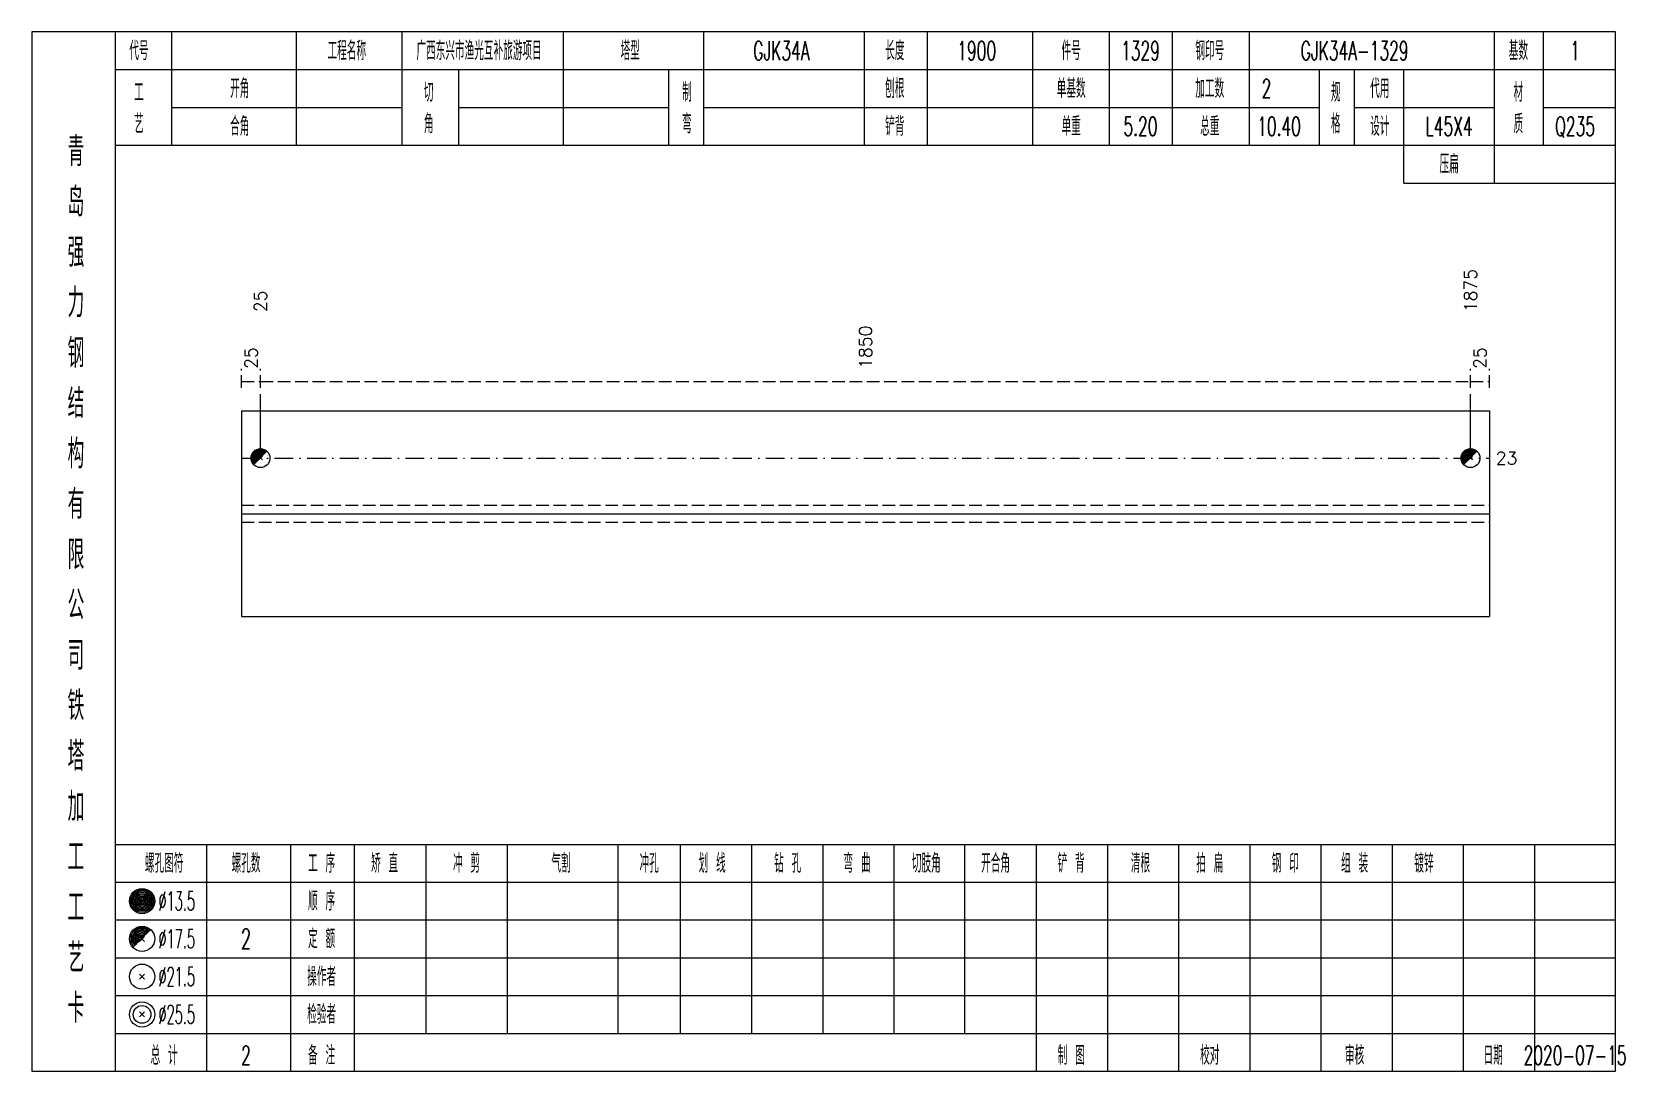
# Model space of a CAD drawing. Extents: x 0 to 2606, y -377 to 6479.
# Drawn here: x 784.2 to 1037.1, y 350 to 515 of the extents above; entities that cross this region are included whole.
import ezdxf
from ezdxf.enums import TextEntityAlignment as Align

# ---------------------------------------------------------------- set-up
doc = ezdxf.new("R2010")
doc.units = 0
doc.header["$MEASUREMENT"] = 0
doc.linetypes.add('一点画线', pattern=[5.2, 3, -1, 0.2, -1])
doc.linetypes.add('虚线', pattern=[2.75, 2, -0.75])
doc.layers.get('0').update_dxf_attribs({"linetype": 'CONTINUOUS', "lineweight": 25})
doc.layers.add('1', color=7, linetype='CONTINUOUS', lineweight=25)
doc.layers.add('4', color=7, linetype='CONTINUOUS', lineweight=25)
doc.styles.get("Standard").update_dxf_attribs({"font": 'simplex.shx', "width": 0.7, "height": 3, "bigfont": 'gbhzfs.shx'})

msp = doc.modelspace()

# ---------------------------------------------------------------- texts
at = {"color": 7, "linetype": 'Continuous', "lineweight": 13}
for s, p in [('1875', (1012.6, 470.5)), ('25', (820.5, 470.5))]:
    msp.add_text(s, height=2, rotation=90, dxfattribs=at).set_placement(p, align=Align.MIDDLE_LEFT)
at = {"color": 8, "linetype": 'Continuous', "lineweight": 9}
for s, p in [('1850', (916.55, 461.5)), ('25', (819, 461.5)), ('25', (1014.1, 461.5))]:
    msp.add_text(s, height=2, rotation=90, dxfattribs=at).set_placement(p, align=Align.MIDDLE_LEFT)
at = {"color": 7, "linetype": 'Continuous', "lineweight": 13}
msp.add_text('23', height=2, dxfattribs=at).set_placement((1016.6, 447.33), align=Align.MIDDLE_LEFT)
at = {"layer": '4', "color": 1, "linetype": 'Continuous', "lineweight": 13}
for s, height, width, p in [('代号', 3, 0.6, (801.2, 512)), ('工程名称', 3, 0.6, (834.2, 512)), ('广西东兴市渔光互补旅游项目', 3, 0.6, (855.2, 512)), ('塔型', 3, 0.6, (879.2, 512)), ('GJK34A', 3, 0.6, (903.2, 512)), ('长度', 3, 0.6, (921.2, 512)), ('1900', 3, 0.6, (934.2, 512)), ('件号', 3, 0.6, (949.2, 512)), ('1329', 3, 0.6, (960.2, 512)), ('钢印号', 3, 0.6, (971.2, 512)), ('GJK34A-1329', 3, 0.6, (994.2, 512)), ('基数', 3, 0.6, (1020.2, 512)), ('1', 3, 0.6, (1029.2, 512)), ('工', 3, 0.6, (801.2, 505.4)), ('开角', 3, 0.6, (817.2, 506)), ('切', 3, 0.6, (847.2, 505.4)), ('制', 3, 0.6, (888.2, 505.4)), ('刨根', 3, 0.6, (921.2, 506)), ('单基数', 3, 0.6, (949.2, 506)), ('加工数', 3, 0.6, (971.2, 506)), ('2', 3, 0.6, (980.2, 506)), ('规', 3, 0.6, (991.2, 505.4)), ('代用', 3, 0.6, (998.2, 506)), ('材', 3, 0.6, (1020.2, 505.4)), ('艺', 3, 0.6, (801.2, 500.4)), ('合角', 3, 0.6, (817.2, 500)), ('角', 3, 0.6, (847.2, 500.4)), ('弯', 3, 0.6, (888.2, 500.4)), ('铲背', 3, 0.6, (921.2, 500)), ('单重', 3, 0.6, (949.2, 500)), ('5.20', 3, 0.6, (960.2, 500)), ('总重', 3, 0.6, (971.2, 500)), ('10.40', 3, 0.6, (982.2, 500)), ('格', 3, 0.6, (991.2, 500.4)), ('设计', 3, 0.6, (998.2, 500)), ('L45X4', 3, 0.6, (1009.2, 500)), ('质', 3, 0.6, (1020.2, 500.4)), ('Q235', 3, 0.6, (1029.2, 500)), ('青', 4.6, 0.8, (791.2, 496)), ('压扁', 3, 0.6, (1009.2, 494)), ('岛', 4.6, 0.8, (791.2, 488)), ('强', 4.6, 0.8, (791.2, 480)), ('力', 4.6, 0.8, (791.2, 472)), ('钢', 4.6, 0.8, (791.2, 464)), ('结', 4.6, 0.8, (791.2, 456)), ('构', 4.6, 0.8, (791.2, 448)), ('有', 4.6, 0.8, (791.2, 440)), ('限', 4.6, 0.8, (791.2, 432)), ('公', 4.6, 0.8, (791.2, 424)), ('司', 4.6, 0.8, (791.2, 416)), ('铁', 4.6, 0.8, (791.2, 408)), ('塔', 4.6, 0.8, (791.2, 400)), ('加', 4.6, 0.8, (791.2, 392)), ('工', 4.6, 0.8, (791.2, 384)), ('螺孔图符', 3, 0.6, (805.2, 383)), ('螺孔数', 3, 0.6, (818.2, 383)), ('工 序', 3, 0.6, (830.2, 383)), ('矫 直', 3, 0.6, (840.2, 383)), ('冲 剪', 3, 0.6, (853.2, 383)), ('气割', 3, 0.6, (868.2, 383)), ('冲孔', 3, 0.6, (882.2, 383)), ('划 线', 3, 0.6, (892.2, 383)), ('钻 孔', 3, 0.6, (904.2, 383)), ('弯 曲', 3, 0.6, (915.2, 383)), ('切肢角', 3, 0.6, (926.2, 383)), ('开合角', 3, 0.6, (937.2, 383)), ('铲 背', 3, 0.6, (949.2, 383)), ('清根', 3, 0.6, (960.2, 383)), ('拍 扁', 3, 0.6, (971.2, 383)), ('钢 印', 3, 0.6, (983.2, 383)), ('组 装', 3, 0.6, (994.2, 383)), ('镀锌', 3, 0.6, (1005.2, 383)), ('工', 4.6, 0.8, (791.2, 376)), ('%%C13.5', 3, 0.5, (807.2, 377)), ('顺 序', 3, 0.6, (830.2, 377)), ('%%C17.5', 3, 0.5, (807.2, 371)), ('2', 3.2, 0.6, (818.2, 371)), ('定 额', 3, 0.6, (830.2, 371)), ('艺', 4.6, 0.8, (791.2, 368)), ('操作者', 3, 0.6, (830.2, 365)), ('%%C21.5', 3, 0.5, (807.2, 365)), ('卡', 4.6, 0.8, (791.2, 360)), ('%%C25.5', 3, 0.5, (807.2, 359)), ('检验者', 3, 0.6, (830.2, 359)), ('总 计', 3, 0.6, (805.2, 352.5)), ('备 注', 3, 0.6, (830.2, 352.5)), ('制 图', 3, 0.6, (949.2, 352.5)), ('校对', 3, 0.6, (971.2, 352.5)), ('审核', 3, 0.6, (994.2, 352.5)), ('日期', 3, 0.6, (1016.2, 352.5)), ('2', 3, 0.6, (818.2, 352.5)), ('2020-07-15', 3, 0.6, (1029.2, 352.5))]:
    msp.add_text(s, height=height, dxfattribs=dict(at, width=width)).set_placement(p, align=Align.MIDDLE_CENTER)

# ---------------------------------------------------------------- linework, layer by layer
at = {"color": 8, "linetype": '虚线', "lineweight": 9}
for p, q in [((817.5, 458.5), (817.5, 461.5)), ((820.5, 458.5), (820.5, 461.5)), ((820.5, 458.5), (820.5, 461.5)), ((1012.6, 458.5), (1012.6, 461.5)), ((1012.6, 458.5), (1012.6, 461.5)), ((1015.6, 458.5), (1015.6, 461.5)), ((817.5, 459.5), (820.5, 459.5)), ((820.5, 459.5), (1012.6, 459.5)), ((1012.6, 459.5), (1015.6, 459.5))]:
    msp.add_line(p, q, dxfattribs=at)
at = {"color": 7, "linetype": 'Continuous', "lineweight": 13}
for p, q in [((820.5, 447.33), (820.5, 457.5)), ((1012.6, 447.33), (1012.6, 457.5))]:
    msp.add_line(p, q, dxfattribs=at)
at = {"color": 7, "linetype": 'Continuous', "lineweight": 18}
for p, q in [((817.5, 454.83), (817.5, 422.17)), ((817.5, 454.83), (1015.6, 454.83)), ((1015.6, 454.83), (1015.6, 422.17)), ((817.5, 438.5), (1015.6, 438.5))]:
    msp.add_line(p, q, dxfattribs=at)
at = {"color": 3, "linetype": '一点画线', "lineweight": 13}
msp.add_line((817.5, 447.33), (1015.6, 447.33), dxfattribs=at)
at = {"color": 7, "linetype": 'Continuous', "lineweight": 0}
for p, q in [((820.2, 447.03), (820.8, 447.63)), ((820.2, 447.63), (820.8, 447.03)), ((1012.3, 447.03), (1012.9, 447.63)), ((1012.3, 447.63), (1012.9, 447.03))]:
    msp.add_line(p, q, dxfattribs=at)
at = {"color": 1, "linetype": '虚线', "lineweight": 18}
for p, q in [((817.5, 439.83), (1015.6, 439.83)), ((817.5, 437.17), (1015.6, 437.17))]:
    msp.add_line(p, q, dxfattribs=at)
at = {"color": 7, "linetype": 'Continuous', "lineweight": 13}
for centre in [(820.5, 447.33), (1012.6, 447.33)]:
    msp.add_circle(centre, 1.5, dxfattribs=at)
for centre, radius in [((820.5, 447.33), 1.35), ((820.5, 447.33), 1.2), ((820.5, 447.33), 1.05), ((820.5, 447.33), 0.9), ((820.5, 447.33), 0.75), ((820.5, 447.33), 0.6), ((820.5, 447.33), 0.45), ((1012.6, 447.33), 1.35), ((1012.6, 447.33), 1.2), ((1012.6, 447.33), 1.05), ((1012.6, 447.33), 0.9), ((1012.6, 447.33), 0.75), ((1012.6, 447.33), 0.6), ((1012.6, 447.33), 0.45), ((820.5, 447.33), 0.3), ((820.5, 447.33), 0.15), ((1012.6, 447.33), 0.3), ((1012.6, 447.33), 0.15)]:
    msp.add_arc(centre, radius, 45, 225, dxfattribs=at)
at = {"layer": '1', "color": 7, "linetype": 'Continuous', "lineweight": 18}
msp.add_line((817.5, 422.17), (1015.6, 422.17), dxfattribs=at)
at = {"layer": '4', "color": 1, "linetype": 'Continuous', "lineweight": 18}
for p, q in [((797.5, 350), (797.5, 515)), ((806.4, 497), (806.4, 515)), ((826.2, 497), (826.2, 515)), ((843, 497), (843, 515)), ((868.6, 497), (868.6, 515)), ((890.9, 497), (890.9, 515)), ((916.4, 497), (916.4, 515)), ((926.4, 497), (926.4, 515)), ((943.1, 497), (943.1, 515)), ((955.3, 497), (955.3, 515)), ((965.3, 497), (965.3, 515)), ((977.5, 497), (977.5, 515)), ((1016.4, 491), (1016.4, 515)), ((1024.2, 497), (1024.2, 515)), ((797.5, 509), (1035.6, 509)), ((852, 497), (852, 509)), ((885.3, 497), (885.3, 509)), ((988.6, 497), (988.6, 509)), ((994.2, 497), (994.2, 509)), ((1002, 491), (1002, 509)), ((806.4, 503), (843, 503)), ((852, 503), (885.3, 503)), ((890.9, 503), (988.6, 503)), ((994.2, 503), (1016.4, 503)), ((1024.2, 503), (1035.6, 503)), ((797.5, 497), (1035.6, 497)), ((1002, 491), (1035.6, 491)), ((797.5, 386), (1035.6, 386)), ((812, 350), (812, 386)), ((825.3, 350), (825.3, 386)), ((835.4, 350), (835.4, 386)), ((846.8, 356), (846.8, 386)), ((859.7, 356), (859.7, 386)), ((877.3, 356), (877.3, 386)), ((887.2, 356), (887.2, 386)), ((898.5, 356), (898.5, 386)), ((909.8, 356), (909.8, 386)), ((921.1, 356), (921.1, 386)), ((932.3, 356), (932.3, 386)), ((943.7, 356), (943.7, 386)), ((955, 356), (955, 386)), ((966.3, 356), (966.3, 386)), ((977.6, 356), (977.6, 386)), ((988.9, 356), (988.9, 386)), ((1000.2, 356), (1000.2, 386)), ((1011.5, 356), (1011.5, 386)), ((1022.8, 356), (1022.8, 386)), ((797.5, 380), (1035.6, 380)), ((797.5, 374), (1035.6, 374)), ((797.5, 368), (1035.6, 368)), ((797.5, 362), (1035.6, 362)), ((797.5, 356), (1035.6, 356)), ((943.7, 350), (943.7, 356)), ((955, 350), (955, 356)), ((966.3, 350), (966.3, 356)), ((977.6, 350), (977.6, 356)), ((988.9, 350), (988.9, 356)), ((1000.2, 350), (1000.2, 356)), ((1011.5, 350), (1011.5, 356)), ((1022.8, 350), (1022.8, 356))]:
    msp.add_line(p, q, dxfattribs=at)
at = {"layer": '4', "color": 7, "linetype": 'Continuous', "lineweight": 13}
for p, q in [((801.5, 376.8), (801.9, 377.2)), ((801.9, 376.8), (801.5, 377.2)), ((801.3, 364.6), (802.1, 365.4)), ((802.1, 364.6), (801.3, 365.4)), ((801.3, 358.6), (802.1, 359.4)), ((802.1, 358.6), (801.3, 359.4))]:
    msp.add_line(p, q, dxfattribs=at)
at = {"layer": '4', "color": 7, "linetype": 'Continuous', "lineweight": 0}
for p, q in [((801.3, 370.6), (802.1, 371.4)), ((801.3, 371.4), (802.1, 370.6))]:
    msp.add_line(p, q, dxfattribs=at)
at = {"layer": '4', "color": 1, "linetype": 'Continuous', "lineweight": 18}
msp.add_lwpolyline([(784.2, 515), (784.2, 350), (1035.6, 350), (1035.6, 515)], close=True, dxfattribs=at)
at = {"layer": '4', "color": 7, "linetype": 'Continuous', "lineweight": 13}
for centre, radius in [((801.7, 377), 2), ((801.7, 377), 1.8), ((801.7, 377), 1.6), ((801.7, 377), 1.4), ((801.7, 377), 1.2), ((801.7, 377), 1), ((801.7, 377), 0.8), ((801.7, 377), 0.6), ((801.7, 377), 0.4), ((801.7, 377), 0.2), ((801.7, 371), 2), ((801.7, 365), 2), ((801.7, 359), 2), ((801.7, 359), 1.4)]:
    msp.add_circle(centre, radius, dxfattribs=at)
for radius in [1.8, 1.6, 1.4, 1.2, 1, 0.8, 0.6, 0.4, 0.2]:
    msp.add_arc((801.7, 371), radius, 45, 225, dxfattribs=at)

msp.set_redraw_order([(e.dxf.handle, doc.entitydb.next_handle()) for e in msp.query("TEXT MTEXT ATTDEF DIMENSION ARC_DIMENSION")])  # texts and dimensions are drawn at this point

doc.saveas('drawing.dxf')
